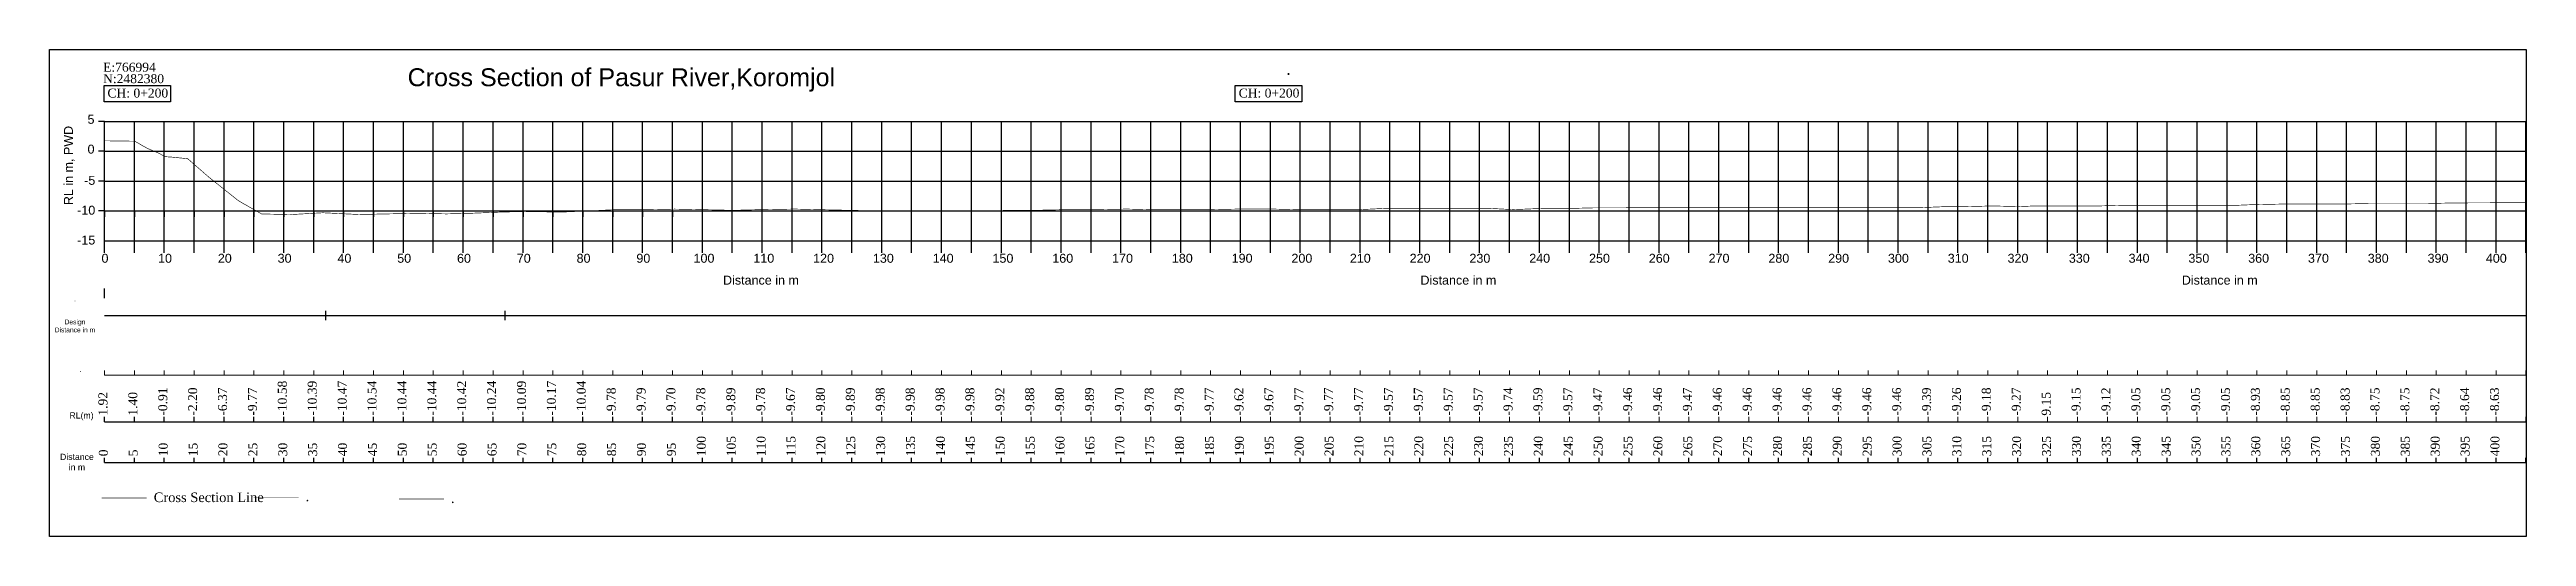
# Model space of a CAD drawing. Header units: inches. Extents: x 48 to 1763, y 126 to 359.
# Drawn here: x 504.2 to 918.5, y 273.9 to 355.5 of the extents above; entities that cross this region are included whole.
import ezdxf

# ---------------------------------------------------------------- set-up
doc = ezdxf.new("R2010")
doc.units = ezdxf.units.IN
doc.header["$MEASUREMENT"] = 0
for name, color, linetype in [('CS Line Design', 1, 'Continuous'), ('CS No', 7, 'Continuous'), ('Design marker', 7, 'Continuous'), ('Heading', 7, 'Continuous'), ('Major Grid', 253, 'Continuous'), ('Text_Design RL', 7, 'Continuous'), ('Text_Distance', 7, 'Continuous'), ('Text_Pre RL', 7, 'Continuous')]:
    doc.layers.add(name, color=color, linetype=linetype)
for name, color, linetype, lineweight in [('CS Line Prework', 3, 'Continuous', 30), ('Plate', 7, 'Continuous', 0), ('Text Post RL', 7, 'Continuous', 0)]:
    doc.layers.add(name, color=color, linetype=linetype, lineweight=lineweight)
doc.styles.add('CS', font='times.ttf', dxfattribs={"height": 1})
doc.styles.add('EL', font='times.ttf', dxfattribs={"height": 1.6})
doc.styles.get("Standard").update_dxf_attribs({"font": 'arial.ttf'})

msp = doc.modelspace()

# ---------------------------------------------------------------- texts
at = {"layer": 'CS Line Design', "insert": (564.11, 352.34), "char_height": 3, "width": 81.4112, "attachment_point": 1}
msp.add_mtext('{\\C7;Cross Section of Pasur River,Koromjol}', dxfattribs=at)
at = {"layer": 'CS No', "color": 1, "style": 'CS'}
for s, p in [('E:766994', (513.18, 351.77)), ('N:2482380', (513.18, 349.85))]:
    msp.add_text(s, height=1.5, dxfattribs=at).set_placement(p)
at = {"layer": 'CS No', "style": 'CS'}
for p in [(513.91, 347.44), (703.11, 347.44)]:
    msp.add_text('CH: 0+200', height=1.5, dxfattribs=at).set_placement(p)
at = {"layer": 'Heading', "insert": (711.44, 353.22), "char_height": 2, "width": 68.3537, "attachment_point": 2}
msp.add_mtext('.', dxfattribs=at)
at = {"layer": 'Major Grid', "color": 7, "char_height": 1.5}
for s, insert, width, attachment_point in [('{\\fArial|b0|i0|c0|p34;5}', (511.74, 344.55), 0.7922, 3), ('{\\fArial|b0|i0|c0|p34;0}', (511.74, 339.55), 0.7922, 3), ('{\\fArial|b0|i0|c0|p34;-5}', (511.87, 334.33), 0.7922, 3), ('{\\fArial|b0|i0|c0|p34;-10}', (511.87, 329.33), 0.7922, 3), ('-15', (511.87, 324.33), 0.7922, 3), ('0', (512.91, 321.28), 0.7922, 1), ('10', (522.37, 321.28), 0.7922, 1), ('20', (532.37, 321.28), 0.7922, 1), ('30', (542.37, 321.28), 0.7922, 1), ('40', (552.37, 321.28), 0.7922, 1), ('50', (562.37, 321.28), 0.7922, 1), ('60', (572.37, 321.28), 0.7922, 1), ('70', (582.37, 321.28), 0.7922, 1), ('80', (592.37, 321.28), 0.7922, 1), ('90', (602.37, 321.28), 0.7922, 1), ('100', (611.93, 321.28), 0.7922, 1), ('110', (621.93, 321.28), 0.7922, 1), ('120', (631.93, 321.28), 0.7922, 1), ('130', (641.93, 321.28), 0.7922, 1), ('140', (651.93, 321.28), 0.7922, 1), ('150', (661.93, 321.28), 0.7922, 1), ('160', (671.93, 321.28), 0.7922, 1), ('170', (681.93, 321.28), 0.7922, 1), ('180', (691.93, 321.28), 0.7922, 1), ('190', (701.93, 321.28), 0.7922, 1), ('200', (711.93, 321.28), 0.7922, 1), ('210', (721.7, 321.28), 0.7922, 1), ('220', (731.7, 321.28), 0.7922, 1), ('230', (741.7, 321.28), 0.7922, 1), ('240', (751.7, 321.28), 0.7922, 1), ('250', (761.7, 321.28), 0.7922, 1), ('260', (771.7, 321.28), 0.7922, 1), ('270', (781.7, 321.28), 0.7922, 1), ('280', (791.7, 321.28), 0.7922, 1), ('290', (801.7, 321.28), 0.7922, 1), ('300', (811.7, 321.28), 0.7922, 1), ('310', (821.7, 321.28), 0.7922, 1), ('320', (831.7, 321.28), 0.7922, 1), ('330', (841.95, 321.28), 0.7922, 1), ('340', (851.95, 321.28), 0.7922, 1), ('350', (861.95, 321.28), 0.7922, 1), ('360', (871.95, 321.28), 0.7922, 1), ('370', (881.95, 321.28), 0.7922, 1), ('380', (891.95, 321.28), 0.7922, 1), ('390', (901.95, 321.28), 0.7922, 1), ('400', (911.7, 321.28), 0.7922, 1), ('{\\fArial|b0|i0|c0|p34;Distance in m}', (616.86, 317.62), 14.2133, 1), ('{\\fArial|b0|i0|c0|p34;Distance in m}', (733.51, 317.62), 14.2133, 1), ('{\\fArial|b0|i0|c0|p34;Distance in m}', (860.85, 317.62), 14.2133, 1)]:
    msp.add_mtext(s, dxfattribs=dict(at, insert=insert, width=width, attachment_point=attachment_point))
at = {"layer": 'Major Grid', "color": 7, "insert": (506.63, 329.43), "char_height": 1.5, "width": 23.1773, "attachment_point": 1, "rotation": 90}
msp.add_mtext('{\\fArial|b0|i0|c0|p34;RL in m, PWD}', dxfattribs=at)
at = {"layer": 'Plate', "style": 'EL'}
for s, p in [('Cross Section Line', (521.65, 279.71)), ('.', (547.04, 279.85)), ('.', (571.36, 279.56))]:
    msp.add_text(s, height=1.6, dxfattribs=at).set_placement(p)
at = {"layer": 'Text Post RL', "insert": (509.37, 302.53), "char_height": 1.04, "width": 10.9783, "attachment_point": 2}
msp.add_mtext('.', dxfattribs=at)
at = {"layer": 'Text_Design RL', "color": 1, "char_height": 0.8, "width": 10.9783, "attachment_point": 2}
for s, insert in [('.', (508.47, 314.11)), ('{\\fArial|b0|i0|c0|p34;Design \\PDistance in m}', (508.47, 310.27))]:
    msp.add_mtext(s, dxfattribs=dict(at, insert=insert))
at = {"layer": 'Text_Distance', "style": 'EL'}
for s, p in [('100', (613.97, 287.38)), ('105', (618.97, 287.38)), ('110', (623.97, 287.38)), ('115', (628.97, 287.38)), ('120', (633.97, 287.38)), ('125', (638.97, 287.38)), ('130', (643.97, 287.38)), ('135', (648.97, 287.38)), ('140', (653.97, 287.38)), ('145', (658.97, 287.38)), ('150', (663.97, 287.38)), ('155', (668.97, 287.38)), ('160', (673.97, 287.38)), ('165', (678.97, 287.38)), ('170', (683.97, 287.38)), ('175', (688.97, 287.38)), ('180', (693.97, 287.38)), ('185', (698.97, 287.38)), ('190', (703.97, 287.38)), ('195', (708.97, 287.38)), ('200', (713.97, 287.38)), ('205', (718.97, 287.38)), ('210', (723.97, 287.38)), ('215', (728.97, 287.38)), ('220', (733.97, 287.38)), ('225', (738.97, 287.38)), ('230', (743.97, 287.38)), ('235', (748.97, 287.38)), ('240', (753.97, 287.38)), ('245', (758.97, 287.38)), ('250', (763.97, 287.38)), ('255', (768.97, 287.38)), ('260', (773.97, 287.38)), ('265', (778.97, 287.38)), ('270', (783.97, 287.38)), ('275', (788.97, 287.38)), ('280', (793.97, 287.38)), ('285', (798.97, 287.38)), ('290', (803.97, 287.38)), ('295', (808.97, 287.38)), ('300', (813.97, 287.38)), ('305', (818.97, 287.38)), ('310', (823.97, 287.38)), ('315', (828.97, 287.38)), ('320', (833.97, 287.38)), ('325', (838.97, 287.38)), ('330', (843.97, 287.38)), ('335', (848.97, 287.38)), ('340', (853.97, 287.38)), ('345', (858.97, 287.38)), ('350', (863.97, 287.38)), ('355', (868.97, 287.38)), ('360', (873.97, 287.38)), ('365', (878.97, 287.38)), ('370', (883.97, 287.38)), ('375', (888.97, 287.38)), ('380', (893.97, 287.38)), ('385', (898.97, 287.38)), ('390', (903.97, 287.38)), ('395', (908.97, 287.38)), ('400', (913.97, 287.38)), ('0', (513.97, 287.38)), ('5', (518.97, 287.38)), ('10', (523.97, 287.38)), ('15', (528.97, 287.38)), ('20', (533.97, 287.38)), ('25', (538.97, 287.38)), ('30', (543.97, 287.38)), ('35', (548.97, 287.38)), ('40', (553.97, 287.38)), ('45', (558.97, 287.38)), ('50', (563.97, 287.38)), ('55', (568.97, 287.38)), ('60', (573.97, 287.38)), ('65', (578.97, 287.38)), ('70', (583.97, 287.38)), ('75', (588.97, 287.38)), ('80', (593.97, 287.38)), ('85', (598.97, 287.38)), ('90', (603.97, 287.38)), ('95', (608.97, 287.38))]:
    msp.add_text(s, height=1.5, rotation=90, dxfattribs=at).set_placement(p)
at = {"layer": 'Text_Distance', "insert": (508.8, 287.8), "char_height": 1.04, "width": 10.9783, "attachment_point": 2}
msp.add_mtext('{\\fArial|b0|i0|c0|p34;Distance\\Pin m}', dxfattribs=at)
at = {"layer": 'Text_Pre RL', "style": 'CS'}
for s, p in [('-0.91', (523.9, 294.18)), ('-2.20', (528.9, 294.18)), ('-6.37', (533.9, 294.18)), ('-9.77', (538.9, 294.18)), ('-10.58', (543.9, 294.18)), ('-10.39', (548.9, 294.18)), ('-10.47', (553.9, 294.18)), ('-10.54', (558.9, 294.18)), ('-10.44', (563.9, 294.18)), ('-10.44', (568.9, 294.18)), ('-10.42', (573.9, 294.18)), ('-10.24', (578.9, 294.18)), ('-10.09', (583.9, 294.18)), ('-10.17', (588.9, 294.18)), ('-10.04', (593.9, 294.18)), ('-9.78', (598.9, 294.18)), ('-9.79', (603.9, 294.18)), ('-9.70', (608.9, 294.18)), ('-9.78', (613.9, 294.18)), ('-9.89', (618.9, 294.18)), ('-9.78', (623.9, 294.18)), ('-9.67', (628.9, 294.18)), ('-9.80', (633.9, 294.18)), ('-9.89', (638.9, 294.18)), ('-9.98', (643.9, 294.18)), ('-9.98', (648.9, 294.18)), ('-9.98', (653.9, 294.18)), ('-9.98', (658.9, 294.18)), ('-9.92', (663.9, 294.18)), ('-9.88', (668.9, 294.18)), ('-9.80', (673.9, 294.18)), ('-9.89', (678.9, 294.18)), ('-9.70', (683.9, 294.18)), ('-9.78', (688.9, 294.18)), ('-9.78', (693.9, 294.18)), ('-9.77', (698.9, 294.18)), ('-9.62', (703.9, 294.18)), ('-9.67', (708.9, 294.18)), ('-9.77', (713.9, 294.18)), ('-9.77', (718.9, 294.18)), ('-9.77', (723.9, 294.18)), ('-9.57', (728.9, 294.18)), ('-9.57', (733.9, 294.18)), ('-9.57', (738.9, 294.18)), ('-9.57', (743.9, 294.18)), ('-9.74', (748.9, 294.18)), ('-9.59', (753.9, 294.18)), ('-9.57', (758.9, 294.18)), ('-9.47', (763.9, 294.18)), ('-9.46', (768.9, 294.18)), ('-9.46', (773.9, 294.18)), ('-9.47', (778.9, 294.18)), ('-9.46', (783.9, 294.18)), ('-9.46', (788.9, 294.18)), ('-9.46', (793.9, 294.18)), ('-9.46', (798.9, 294.18)), ('-9.46', (803.9, 294.18)), ('-9.46', (808.9, 294.18)), ('-9.46', (813.9, 294.18)), ('-9.39', (818.9, 294.18)), ('-9.26', (823.9, 294.18)), ('-9.18', (828.9, 294.18)), ('-9.27', (833.9, 294.18)), ('-9.15', (843.9, 294.18)), ('-9.12', (848.9, 294.18)), ('-9.05', (853.9, 294.18)), ('-9.05', (858.9, 294.18)), ('-9.05', (863.9, 294.18)), ('-9.05', (868.9, 294.18)), ('-8.93', (873.9, 294.18)), ('-8.85', (878.9, 294.18)), ('-8.85', (883.9, 294.18)), ('-8.83', (888.9, 294.18)), ('-8.75', (893.9, 294.18)), ('-8.75', (898.9, 294.18)), ('-8.72', (903.9, 294.18)), ('-8.64', (908.9, 294.18)), ('-8.63', (913.9, 294.18)), ('1.92', (513.9, 294.18)), ('1.40', (518.9, 294.18)), ('9.15', (838.9, 294.18))]:
    msp.add_text(s, height=1.5, rotation=90, dxfattribs=at).set_placement(p)
at = {"layer": 'Text_Pre RL', "insert": (509.37, 294.74), "char_height": 1.04, "width": 10.9783, "attachment_point": 2}
msp.add_mtext(' RL(m)', dxfattribs=at)

# ---------------------------------------------------------------- linework, layer by layer
for points in [[(504.22, 355.49), (918.44, 355.49), (918.44, 273.94), (504.22, 273.94)], [(513.33, 349.45), (524.47, 349.45), (524.47, 346.74), (513.33, 346.74)], [(702.53, 349.45), (713.67, 349.45), (713.67, 346.74), (702.53, 346.74)]]:
    msp.add_lwpolyline(points, close=True)
at = {"layer": 'CS Line Prework', "const_width": 0.1}
msp.add_lwpolyline([(513.41, 340.2), (518.48, 340.13), (520.51, 338.96), (522.54, 338.1), (523.55, 337.54), (523.55, 337.54), (523.55, 337.54), (523.55, 337.54), (523.55, 337.54), (524.65, 337.47), (527.32, 337.2), (530.88, 334.1), (535.83, 330.15), (539.69, 327.95), (544.64, 327.85), (549.94, 328.15), (555.92, 327.86), (560.88, 327.96), (565.82, 328.06), (570.61, 327.96), (574.64, 328.06), (579.58, 328.26), (583.65, 328.36), (589.78, 328.26), (594.58, 328.46), (598.6, 328.66), (603.74, 328.66), (608.79, 328.76), (613.74, 328.66), (618.53, 328.56), (622.75, 328.66), (628.89, 328.77), (632.76, 328.67), (637.71, 328.57), (642.69, 328.47), (647.54, 328.47), (650.38, 328.47), (655.17, 328.47), (660.58, 328.47), (665.37, 328.57), (669.38, 328.57), (674.18, 328.67), (679.59, 328.67), (684.38, 328.77), (688.4, 328.67), (694.73, 328.67), (698.6, 328.68), (703.55, 328.78), (708.49, 328.78), (712.56, 328.68), (718.7, 328.68), (723.48, 328.68), (727.51, 328.88), (732.46, 328.88), (738.99, 328.88), (745.13, 328.88), (749, 328.68), (753.95, 328.88), (758.73, 328.88), (762.75, 328.98), (767.54, 328.98), (771.57, 328.99), (776.51, 328.99), (780.38, 328.99), (785.33, 328.99), (789.19, 328.99), (794.14, 328.99), (798.93, 328.99), (802.95, 328.99), (807.9, 328.99), (812.69, 328.99), (816.7, 328.99), (821.66, 329.19), (825.06, 329.19), (829.09, 329.29), (833.67, 329.19), (836.5, 329.3), (840.06, 329.3), (843.92, 329.3), (847.33, 329.3), (851.35, 329.4), (855.94, 329.4), (858.77, 329.4), (862.44, 329.4), (866.04, 329.4), (870.06, 329.4), (872.53, 329.5), (877.32, 329.6), (881.14, 329.6), (887.22, 329.6), (892.33, 329.7), (897.08, 329.7), (901.77, 329.7), (906.67, 329.8), (913.03, 329.82), (918.44, 329.85)], dxfattribs=at)
at = {"layer": 'Design marker'}
for p, q in [((550.41, 310.14), (550.41, 311.74)), ((580.41, 310.14), (580.41, 311.74))]:
    msp.add_line(p, q, dxfattribs=at)
at = {"layer": 'Major Grid', "linetype": 'Continuous'}
for p, q in [((513.41, 343.45), (512.41, 343.45)), ((513.41, 321.45), (513.41, 343.45)), ((513.41, 343.45), (918.44, 343.45)), ((518.41, 321.45), (518.41, 343.45)), ((523.41, 321.45), (523.41, 343.45)), ((528.41, 321.45), (528.41, 343.45)), ((533.41, 321.45), (533.41, 343.45)), ((538.41, 321.45), (538.41, 343.45)), ((543.41, 321.45), (543.41, 343.45)), ((548.41, 321.45), (548.41, 343.45)), ((553.41, 321.45), (553.41, 343.45)), ((558.41, 321.45), (558.41, 343.45)), ((563.41, 321.45), (563.41, 343.45)), ((568.41, 321.45), (568.41, 343.45)), ((573.41, 321.45), (573.41, 343.45)), ((578.41, 321.45), (578.41, 343.45)), ((583.41, 321.45), (583.41, 343.45)), ((588.41, 321.45), (588.41, 343.45)), ((593.41, 321.45), (593.41, 343.45)), ((598.41, 321.45), (598.41, 343.45)), ((603.41, 321.45), (603.41, 343.45)), ((608.41, 321.45), (608.41, 343.45)), ((613.41, 321.45), (613.41, 343.45)), ((618.41, 321.45), (618.41, 343.45)), ((623.41, 321.45), (623.41, 343.45)), ((628.41, 321.45), (628.41, 343.45)), ((633.41, 321.45), (633.41, 343.45)), ((638.41, 321.45), (638.41, 343.45)), ((643.41, 321.45), (643.41, 343.45)), ((648.41, 321.45), (648.41, 343.45)), ((653.41, 321.45), (653.41, 343.45)), ((658.41, 321.45), (658.41, 343.45)), ((663.41, 321.45), (663.41, 343.45)), ((668.41, 321.45), (668.41, 343.45)), ((673.41, 321.45), (673.41, 343.45)), ((678.41, 321.45), (678.41, 343.45)), ((683.41, 321.45), (683.41, 343.45)), ((688.41, 321.45), (688.41, 343.45)), ((693.41, 321.45), (693.41, 343.45)), ((698.41, 321.45), (698.41, 343.45)), ((703.41, 321.45), (703.41, 343.45)), ((708.41, 321.45), (708.41, 343.45)), ((713.41, 321.45), (713.41, 343.45)), ((718.41, 321.45), (718.41, 343.45)), ((723.41, 321.45), (723.41, 343.45)), ((728.41, 321.45), (728.41, 343.45)), ((733.41, 321.45), (733.41, 343.45)), ((738.41, 321.45), (738.41, 343.45)), ((743.41, 321.45), (743.41, 343.45)), ((748.41, 321.45), (748.41, 343.45)), ((753.41, 321.45), (753.41, 343.45)), ((758.41, 321.45), (758.41, 343.45)), ((763.41, 321.45), (763.41, 343.45)), ((768.41, 321.45), (768.41, 343.45)), ((773.41, 321.45), (773.41, 343.45)), ((778.41, 321.45), (778.41, 343.45)), ((783.41, 321.45), (783.41, 343.45)), ((788.41, 321.45), (788.41, 343.45)), ((793.41, 321.45), (793.41, 343.45)), ((798.41, 321.45), (798.41, 343.45)), ((803.41, 321.45), (803.41, 343.45)), ((808.41, 321.45), (808.41, 343.45)), ((813.41, 321.45), (813.41, 343.45)), ((818.41, 321.45), (818.41, 343.45)), ((823.41, 321.45), (823.41, 343.45)), ((828.41, 321.45), (828.41, 343.45)), ((833.41, 321.45), (833.41, 343.45)), ((838.41, 321.45), (838.41, 343.45)), ((843.41, 321.45), (843.41, 343.45)), ((848.41, 321.45), (848.41, 343.45)), ((853.41, 321.45), (853.41, 343.45)), ((858.41, 321.45), (858.41, 343.45)), ((863.41, 321.45), (863.41, 343.45)), ((868.41, 321.45), (868.41, 343.45)), ((873.41, 321.45), (873.41, 343.45)), ((878.41, 321.45), (878.41, 343.45)), ((883.41, 321.45), (883.41, 343.45)), ((888.41, 321.45), (888.41, 343.45)), ((893.41, 321.45), (893.41, 343.45)), ((898.41, 321.45), (898.41, 343.45)), ((903.41, 321.45), (903.41, 343.45)), ((908.41, 321.45), (908.41, 343.45)), ((913.41, 321.45), (913.41, 343.45)), ((918.41, 321.45), (918.41, 343.45)), ((513.41, 338.45), (512.41, 338.45)), ((513.41, 338.45), (918.44, 338.45)), ((513.41, 333.45), (512.41, 333.45)), ((513.41, 333.45), (918.44, 333.45)), ((513.41, 328.45), (512.41, 328.45)), ((513.41, 328.45), (513.41, 327.45)), ((513.41, 328.45), (918.44, 328.45)), ((513.41, 328.45), (918.44, 328.45)), ((518.41, 328.45), (518.41, 327.45)), ((523.41, 328.45), (523.41, 327.45)), ((528.41, 328.45), (528.41, 327.45)), ((533.41, 328.45), (533.41, 327.45)), ((538.41, 328.45), (538.41, 327.45)), ((543.41, 328.45), (543.41, 327.45)), ((548.41, 328.45), (548.41, 327.45)), ((553.41, 328.45), (553.41, 327.45)), ((558.41, 328.45), (558.41, 327.45)), ((563.41, 328.45), (563.41, 327.45)), ((568.41, 328.45), (568.41, 327.45)), ((573.41, 328.45), (573.41, 327.45)), ((578.41, 328.45), (578.41, 327.45)), ((583.41, 328.45), (583.41, 327.45)), ((588.41, 328.45), (588.41, 327.45)), ((593.41, 328.45), (593.41, 327.45)), ((598.41, 328.45), (598.41, 327.45)), ((603.41, 328.45), (603.41, 327.45)), ((608.41, 328.45), (608.41, 327.45)), ((513.41, 323.45), (918.44, 323.45))]:
    msp.add_line(p, q, dxfattribs=at)
at = {"layer": 'Plate', "color": 3, "const_width": 0.1}
msp.add_lwpolyline([(520.48, 280.4), (512.96, 280.4)], dxfattribs=at)
at = {"layer": 'Plate', "color": 1, "const_width": 0.1}
msp.add_lwpolyline([(545.86, 280.53), (538.34, 280.53)], dxfattribs=at)
at = {"layer": 'Plate', "const_width": 0.1}
msp.add_lwpolyline([(570.18, 280.24), (562.66, 280.24)], dxfattribs=at)
at = {"layer": 'Text Post RL'}
for p, q in [((513.41, 300.95), (513.41, 301.75)), ((513.41, 300.95), (513.41, 301.75)), ((518.41, 300.95), (518.41, 301.75)), ((523.41, 300.95), (523.41, 301.75)), ((528.41, 300.95), (528.41, 301.75)), ((533.41, 300.95), (533.41, 301.75)), ((538.41, 300.95), (538.41, 301.75)), ((543.41, 300.95), (543.41, 301.75)), ((548.41, 300.95), (548.41, 301.75)), ((553.41, 300.95), (553.41, 301.75)), ((558.41, 300.95), (558.41, 301.75)), ((563.41, 300.95), (563.41, 301.75)), ((568.41, 300.95), (568.41, 301.75)), ((573.41, 300.95), (573.41, 301.75)), ((578.41, 300.95), (578.41, 301.75)), ((583.41, 300.95), (583.41, 301.75)), ((588.41, 300.95), (588.41, 301.75)), ((593.41, 300.95), (593.41, 301.75)), ((598.41, 300.95), (598.41, 301.75)), ((603.41, 300.95), (603.41, 301.75)), ((608.41, 300.95), (608.41, 301.75)), ((613.41, 300.95), (613.41, 301.75)), ((618.41, 300.95), (618.41, 301.75)), ((623.41, 300.95), (623.41, 301.75)), ((628.41, 300.95), (628.41, 301.75)), ((633.41, 300.95), (633.41, 301.75)), ((638.41, 300.95), (638.41, 301.75)), ((643.41, 300.95), (643.41, 301.75)), ((648.41, 300.95), (648.41, 301.75)), ((653.41, 300.95), (653.41, 301.75)), ((658.41, 300.95), (658.41, 301.75)), ((663.41, 300.95), (663.41, 301.75)), ((668.41, 300.95), (668.41, 301.75)), ((673.41, 300.95), (673.41, 301.75)), ((678.41, 300.95), (678.41, 301.75)), ((683.41, 300.95), (683.41, 301.75)), ((688.41, 300.95), (688.41, 301.75)), ((693.41, 300.95), (693.41, 301.75)), ((698.41, 300.95), (698.41, 301.75)), ((703.41, 300.95), (703.41, 301.75)), ((708.41, 300.95), (708.41, 301.75)), ((713.41, 300.95), (713.41, 301.75)), ((718.41, 300.95), (718.41, 301.75)), ((723.41, 300.95), (723.41, 301.75)), ((728.41, 300.95), (728.41, 301.75)), ((733.41, 300.95), (733.41, 301.75)), ((738.41, 300.95), (738.41, 301.75)), ((743.41, 300.95), (743.41, 301.75)), ((748.41, 300.95), (748.41, 301.75)), ((753.41, 300.95), (753.41, 301.75)), ((758.41, 300.95), (758.41, 301.75)), ((763.41, 300.95), (763.41, 301.75)), ((768.41, 300.95), (768.41, 301.75)), ((773.41, 300.95), (773.41, 301.75)), ((778.41, 300.95), (778.41, 301.75)), ((783.41, 300.95), (783.41, 301.75)), ((788.41, 300.95), (788.41, 301.75)), ((793.41, 300.95), (793.41, 301.75)), ((798.41, 300.95), (798.41, 301.75)), ((803.41, 300.95), (803.41, 301.75)), ((808.41, 300.95), (808.41, 301.75)), ((813.41, 300.95), (813.41, 301.75)), ((818.41, 300.95), (818.41, 301.75)), ((823.41, 300.95), (823.41, 301.75)), ((828.41, 300.95), (828.41, 301.75)), ((833.41, 300.95), (833.41, 301.75)), ((838.41, 300.95), (838.41, 301.75)), ((843.41, 300.95), (843.41, 301.75)), ((848.41, 300.95), (848.41, 301.75)), ((853.41, 300.95), (853.41, 301.75)), ((858.41, 300.95), (858.41, 301.75)), ((863.41, 300.95), (863.41, 301.75)), ((868.41, 300.95), (868.41, 301.75)), ((873.41, 300.95), (873.41, 301.75)), ((878.41, 300.95), (878.41, 301.75)), ((883.41, 300.95), (883.41, 301.75)), ((888.41, 300.95), (888.41, 301.75)), ((893.41, 300.95), (893.41, 301.75)), ((898.41, 300.95), (898.41, 301.75)), ((903.41, 300.95), (903.41, 301.75)), ((908.41, 300.95), (908.41, 301.75)), ((913.41, 300.95), (913.41, 301.75)), ((918.41, 300.95), (918.41, 301.75)), ((613.41, 293.16), (613.41, 293.96)), ((618.41, 293.16), (618.41, 293.96)), ((623.41, 293.16), (623.41, 293.96)), ((628.41, 293.16), (628.41, 293.96)), ((633.41, 293.16), (633.41, 293.96)), ((638.41, 293.16), (638.41, 293.96)), ((643.41, 293.16), (643.41, 293.96)), ((648.41, 293.16), (648.41, 293.96)), ((653.41, 293.16), (653.41, 293.96)), ((658.41, 293.16), (658.41, 293.96)), ((663.41, 293.16), (663.41, 293.96)), ((668.41, 293.16), (668.41, 293.96)), ((673.41, 293.16), (673.41, 293.96)), ((678.41, 293.16), (678.41, 293.96)), ((683.41, 293.16), (683.41, 293.96)), ((688.41, 293.16), (688.41, 293.96)), ((693.41, 293.16), (693.41, 293.96)), ((698.41, 293.16), (698.41, 293.96)), ((703.41, 293.16), (703.41, 293.96)), ((708.41, 293.16), (708.41, 293.96)), ((713.41, 293.16), (713.41, 293.96)), ((718.41, 293.16), (718.41, 293.96)), ((723.41, 293.16), (723.41, 293.96)), ((728.41, 293.16), (728.41, 293.96)), ((733.41, 293.16), (733.41, 293.96)), ((738.41, 293.16), (738.41, 293.96)), ((743.41, 293.16), (743.41, 293.96)), ((748.41, 293.16), (748.41, 293.96)), ((753.41, 293.16), (753.41, 293.96)), ((758.41, 293.16), (758.41, 293.96)), ((763.41, 293.16), (763.41, 293.96)), ((768.41, 293.16), (768.41, 293.96)), ((773.41, 293.16), (773.41, 293.96)), ((778.41, 293.16), (778.41, 293.96)), ((783.41, 293.16), (783.41, 293.96)), ((788.41, 293.16), (788.41, 293.96)), ((793.41, 293.16), (793.41, 293.96)), ((798.41, 293.16), (798.41, 293.96)), ((803.41, 293.16), (803.41, 293.96)), ((808.41, 293.16), (808.41, 293.96)), ((813.41, 293.16), (813.41, 293.96)), ((818.41, 293.16), (818.41, 293.96)), ((823.41, 293.16), (823.41, 293.96)), ((828.41, 293.16), (828.41, 293.96)), ((833.41, 293.16), (833.41, 293.96)), ((838.41, 293.16), (838.41, 293.96)), ((843.41, 293.16), (843.41, 293.96)), ((848.41, 293.16), (848.41, 293.96)), ((853.41, 293.16), (853.41, 293.96)), ((858.41, 293.16), (858.41, 293.96)), ((863.41, 293.16), (863.41, 293.96)), ((868.41, 293.16), (868.41, 293.96)), ((873.41, 293.16), (873.41, 293.96)), ((878.41, 293.16), (878.41, 293.96)), ((883.41, 293.16), (883.41, 293.96)), ((888.41, 293.16), (888.41, 293.96)), ((893.41, 293.16), (893.41, 293.96)), ((898.41, 293.16), (898.41, 293.96)), ((903.41, 293.16), (903.41, 293.96)), ((908.41, 293.16), (908.41, 293.96)), ((913.41, 293.16), (913.41, 293.96)), ((918.41, 293.16), (918.41, 293.96))]:
    msp.add_line(p, q, dxfattribs=at)
at = {"layer": 'Text Post RL', "linetype": 'Continuous'}
msp.add_line((513.41, 300.95), (918.44, 300.95), dxfattribs=at)
at = {"layer": 'Text_Design RL'}
msp.add_line((513.41, 313.86), (513.41, 315.46), dxfattribs=at)
at = {"layer": 'Text_Design RL', "linetype": 'Continuous'}
msp.add_line((513.41, 310.94), (918.44, 310.94), dxfattribs=at)
at = {"layer": 'Text_Distance'}
for p, q in [((513.41, 286.31), (513.41, 287.11)), ((513.41, 286.31), (513.41, 287.11)), ((518.41, 286.31), (518.41, 287.11)), ((523.41, 286.31), (523.41, 287.11)), ((528.41, 286.31), (528.41, 287.11)), ((533.41, 286.31), (533.41, 287.11)), ((538.41, 286.31), (538.41, 287.11)), ((543.41, 286.31), (543.41, 287.11)), ((548.41, 286.31), (548.41, 287.11)), ((553.41, 286.31), (553.41, 287.11)), ((558.41, 286.31), (558.41, 287.11)), ((563.41, 286.31), (563.41, 287.11)), ((568.41, 286.31), (568.41, 287.11)), ((573.41, 286.31), (573.41, 287.11)), ((578.41, 286.31), (578.41, 287.11)), ((583.41, 286.31), (583.41, 287.11)), ((588.41, 286.31), (588.41, 287.11)), ((593.41, 286.31), (593.41, 287.11)), ((598.41, 286.31), (598.41, 287.11)), ((603.41, 286.31), (603.41, 287.11)), ((608.41, 286.31), (608.41, 287.11)), ((613.41, 286.31), (613.41, 287.11)), ((618.41, 286.31), (618.41, 287.11)), ((623.41, 286.31), (623.41, 287.11)), ((628.41, 286.31), (628.41, 287.11)), ((633.41, 286.31), (633.41, 287.11)), ((638.41, 286.31), (638.41, 287.11)), ((643.41, 286.31), (643.41, 287.11)), ((648.41, 286.31), (648.41, 287.11)), ((653.41, 286.31), (653.41, 287.11)), ((658.41, 286.31), (658.41, 287.11)), ((663.41, 286.31), (663.41, 287.11)), ((668.41, 286.31), (668.41, 287.11)), ((673.41, 286.31), (673.41, 287.11)), ((678.41, 286.31), (678.41, 287.11)), ((683.41, 286.31), (683.41, 287.11)), ((688.41, 286.31), (688.41, 287.11)), ((693.41, 286.31), (693.41, 287.11)), ((698.41, 286.31), (698.41, 287.11)), ((703.41, 286.31), (703.41, 287.11)), ((708.41, 286.31), (708.41, 287.11)), ((713.41, 286.31), (713.41, 287.11)), ((718.41, 286.31), (718.41, 287.11)), ((723.41, 286.31), (723.41, 287.11)), ((728.41, 286.31), (728.41, 287.11)), ((733.41, 286.31), (733.41, 287.11)), ((738.41, 286.31), (738.41, 287.11)), ((743.41, 286.31), (743.41, 287.11)), ((748.41, 286.31), (748.41, 287.11)), ((753.41, 286.31), (753.41, 287.11)), ((758.41, 286.31), (758.41, 287.11)), ((763.41, 286.31), (763.41, 287.11)), ((768.41, 286.31), (768.41, 287.11)), ((773.41, 286.31), (773.41, 287.11)), ((778.41, 286.31), (778.41, 287.11)), ((783.41, 286.31), (783.41, 287.11)), ((788.41, 286.31), (788.41, 287.11)), ((793.41, 286.31), (793.41, 287.11)), ((798.41, 286.31), (798.41, 287.11)), ((803.41, 286.31), (803.41, 287.11)), ((808.41, 286.31), (808.41, 287.11)), ((813.41, 286.31), (813.41, 287.11)), ((818.41, 286.31), (818.41, 287.11)), ((823.41, 286.31), (823.41, 287.11)), ((828.41, 286.31), (828.41, 287.11)), ((833.41, 286.31), (833.41, 287.11)), ((838.41, 286.31), (838.41, 287.11)), ((843.41, 286.31), (843.41, 287.11)), ((848.41, 286.31), (848.41, 287.11)), ((853.41, 286.31), (853.41, 287.11)), ((858.41, 286.31), (858.41, 287.11)), ((863.41, 286.31), (863.41, 287.11)), ((868.41, 286.31), (868.41, 287.11)), ((873.41, 286.31), (873.41, 287.11)), ((878.41, 286.31), (878.41, 287.11)), ((883.41, 286.31), (883.41, 287.11)), ((888.41, 286.31), (888.41, 287.11)), ((893.41, 286.31), (893.41, 287.11)), ((898.41, 286.31), (898.41, 287.11)), ((903.41, 286.31), (903.41, 287.11)), ((908.41, 286.31), (908.41, 287.11)), ((913.41, 286.31), (913.41, 287.11)), ((918.41, 286.31), (918.41, 287.11))]:
    msp.add_line(p, q, dxfattribs=at)
at = {"layer": 'Text_Distance', "linetype": 'Continuous'}
msp.add_line((513.41, 286.31), (918.44, 286.31), dxfattribs=at)
at = {"layer": 'Text_Pre RL'}
for p, q in [((513.41, 293.16), (513.41, 293.96)), ((513.41, 293.16), (513.41, 293.96)), ((518.41, 293.16), (518.41, 293.96)), ((523.41, 293.16), (523.41, 293.96)), ((528.41, 293.16), (528.41, 293.96)), ((533.41, 293.16), (533.41, 293.96)), ((538.41, 293.16), (538.41, 293.96)), ((543.41, 293.16), (543.41, 293.96)), ((548.41, 293.16), (548.41, 293.96)), ((553.41, 293.16), (553.41, 293.96)), ((558.41, 293.16), (558.41, 293.96)), ((563.41, 293.16), (563.41, 293.96)), ((568.41, 293.16), (568.41, 293.96)), ((573.41, 293.16), (573.41, 293.96)), ((578.41, 293.16), (578.41, 293.96)), ((583.41, 293.16), (583.41, 293.96)), ((588.41, 293.16), (588.41, 293.96)), ((593.41, 293.16), (593.41, 293.96)), ((598.41, 293.16), (598.41, 293.96)), ((603.41, 293.16), (603.41, 293.96)), ((608.41, 293.16), (608.41, 293.96))]:
    msp.add_line(p, q, dxfattribs=at)
at = {"layer": 'Text_Pre RL', "linetype": 'Continuous'}
msp.add_line((513.41, 293.16), (918.44, 293.16), dxfattribs=at)

msp.set_redraw_order([(e.dxf.handle, doc.entitydb.next_handle()) for e in msp.query("TEXT MTEXT ATTDEF DIMENSION ARC_DIMENSION")])  # texts and dimensions are drawn at this point

doc.saveas('drawing.dxf')
